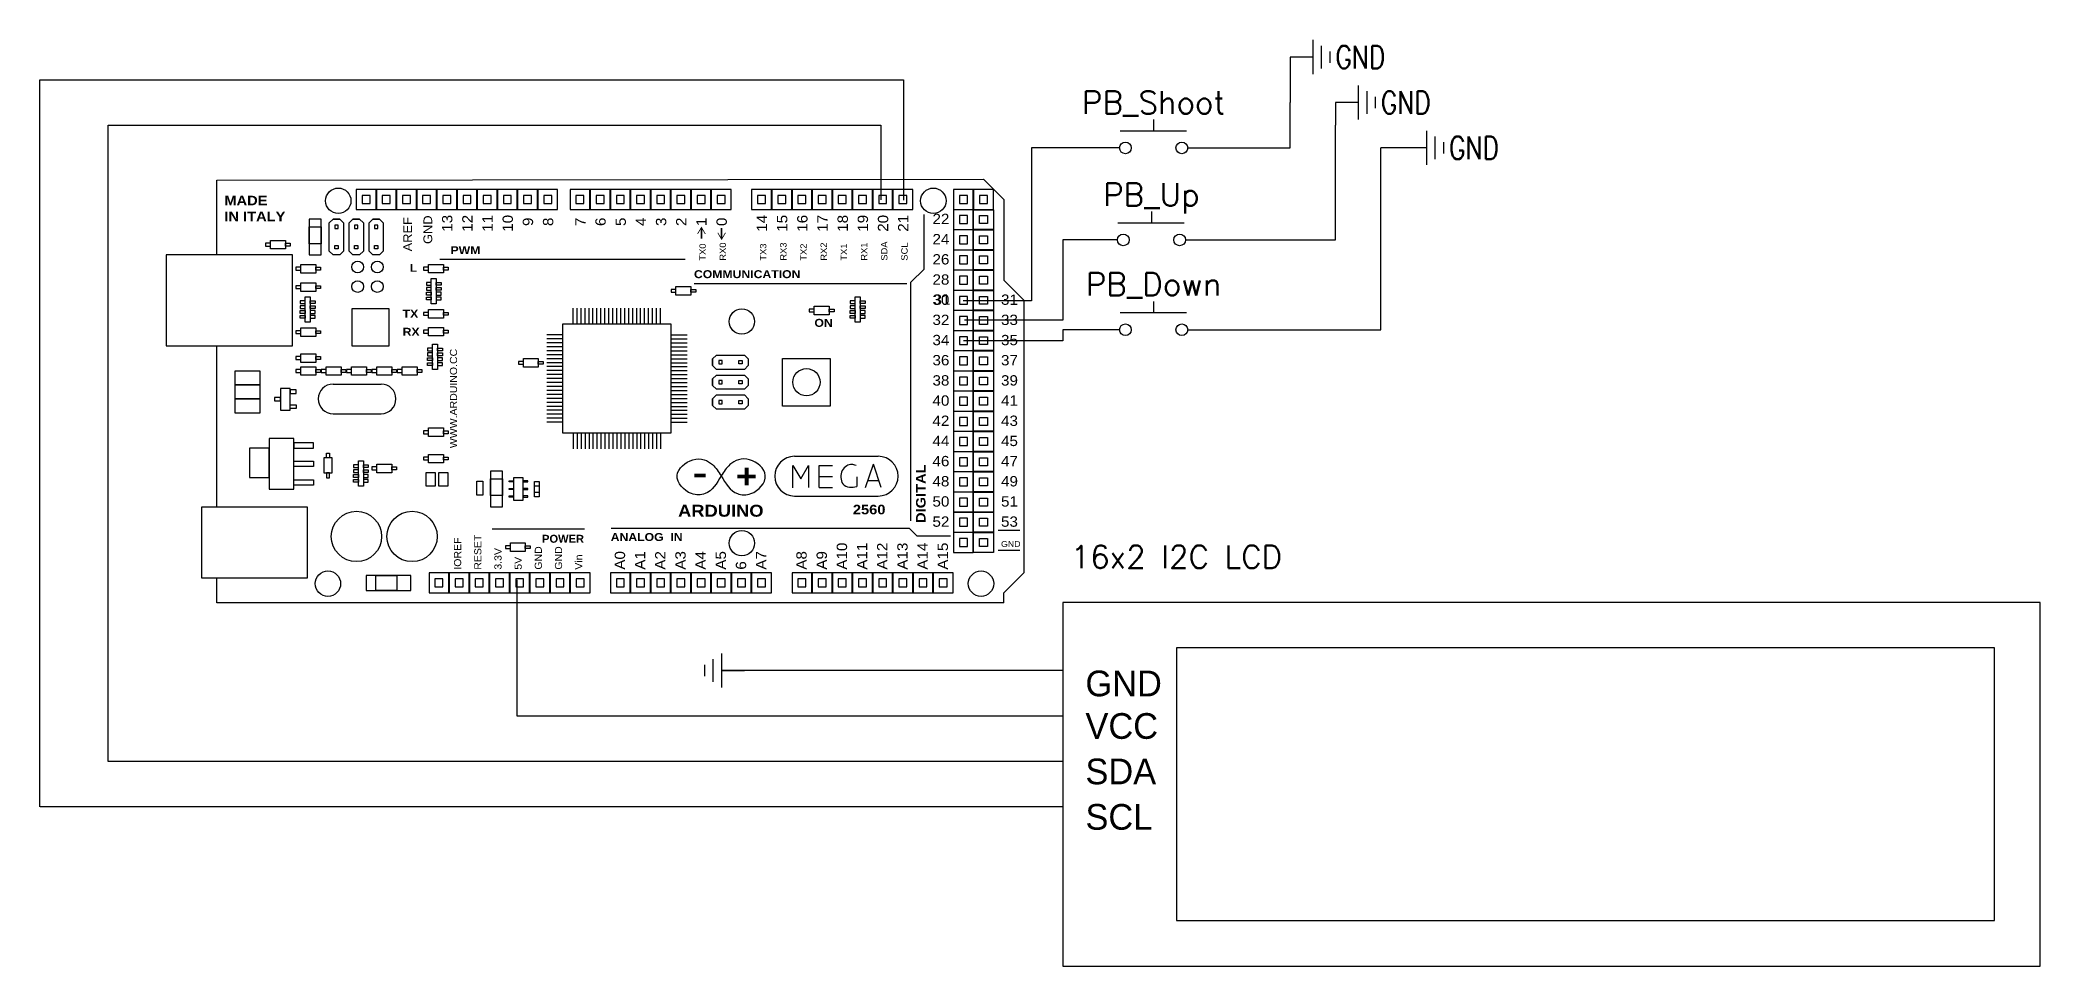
# Model space of a CAD drawing. Header units: inches. Extents: x 0 to 33.5, y 0 to 22.4.
# Drawn here: x 1.88 to 12.88, y 14.5 to 19.59 of the extents above; entities that cross this region are included whole.
import ezdxf
from ezdxf.enums import TextEntityAlignment as Align

# ---------------------------------------------------------------- set-up
doc = ezdxf.new("R2010")
doc.units = ezdxf.units.IN
doc.header["$MEASUREMENT"] = 0
for name, color, linetype in [('LAYER_1', 160, 'Continuous'), ('SYMS', 7, 'Continuous'), ('TAGS', 150, 'Continuous'), ('TITLE', 7, 'Continuous'), ('WIRES', 7, 'Continuous')]:
    doc.layers.add(name, color=color, linetype=linetype)
doc.styles.add('ITALIC', font='ITALIC')
doc.styles.add('SIMPLEX', font='SIMPLEX')
doc.styles.add('WD', font='romans.shx')

# ---------------------------------------------------------------- blocks, each defined once
blk = doc.blocks.new('ARDUINO MEGA 2560 R3')
for p, q in [((14.16, 47.84), (14.64, 48.31)), ((14.16, 44.29), (14.16, 47.84)), ((15.48, 48.31), (15.96, 47.84)), ((15.96, 47.84), (15.96, 44.29)), ((16.67, 47.84), (17.15, 48.31)), ((16.67, 44.29), (16.67, 47.84)), ((17.98, 48.31), (18.46, 47.84)), ((18.46, 47.84), (18.46, 44.29)), ((19.18, 47.84), (19.66, 48.31)), ((19.18, 44.29), (19.18, 47.84)), ((20.49, 48.31), (20.97, 47.84)), ((20.97, 47.84), (20.97, 44.29)), ((89.03, 42.02), (89.03, 48.92)), ((14.64, 43.81), (14.16, 44.29)), ((15.48, 43.81), (14.64, 43.81)), ((15.96, 44.29), (15.48, 43.81)), ((17.15, 43.81), (16.67, 44.29)), ((17.98, 43.81), (17.15, 43.81)), ((18.46, 44.29), (17.98, 43.81)), ((19.66, 43.81), (19.18, 44.29)), ((20.49, 43.81), (19.66, 43.81)), ((20.97, 44.29), (20.49, 43.81)), ((28.07, 43.27), (58.96, 43.27)), ((87.38, 40.37), (89.03, 42.02)), ((87.38, 10.34), (87.38, 40.37)), ((60.09, 40.23), (86.87, 40.23)), ((44.86, 35.09), (44.86, 37.09)), ((45.36, 35.09), (45.36, 37.09)), ((45.86, 35.09), (45.86, 37.09)), ((46.36, 35.09), (46.36, 37.09)), ((46.86, 35.09), (46.86, 37.09)), ((47.36, 35.09), (47.36, 37.09)), ((47.86, 35.09), (47.86, 37.09)), ((48.36, 35.09), (48.36, 37.09)), ((48.86, 35.09), (48.86, 37.09)), ((49.36, 35.09), (49.36, 37.09)), ((49.86, 35.09), (49.86, 37.09)), ((50.36, 35.09), (50.36, 37.09)), ((50.86, 35.09), (50.86, 37.09)), ((51.36, 35.09), (51.36, 37.09)), ((51.86, 35.09), (51.86, 37.09)), ((52.36, 35.09), (52.36, 37.09)), ((52.86, 35.09), (52.86, 37.09)), ((53.36, 35.09), (53.36, 37.09)), ((53.86, 35.09), (53.86, 37.09)), ((54.36, 35.09), (54.36, 37.09)), ((54.86, 35.09), (54.86, 37.09)), ((55.36, 35.09), (55.36, 37.09)), ((55.86, 35.09), (55.86, 37.09)), ((43.53, 33.75), (41.53, 33.75)), ((43.53, 33.25), (41.53, 33.25)), ((43.53, 32.75), (41.53, 32.75)), ((57.2, 33.75), (59.2, 33.75)), ((57.2, 33.25), (59.2, 33.25)), ((57.2, 32.75), (59.2, 32.75)), ((43.53, 32.25), (41.53, 32.25)), ((43.53, 31.75), (41.53, 31.75)), ((43.53, 31.25), (41.53, 31.25)), ((43.53, 30.75), (41.53, 30.75)), ((43.53, 30.25), (41.53, 30.25)), ((57.2, 32.25), (59.2, 32.25)), ((57.2, 31.75), (59.2, 31.75)), ((57.2, 31.25), (59.2, 31.25)), ((57.2, 30.75), (59.2, 30.75)), ((57.2, 30.25), (59.2, 30.25)), ((62.41, 30.72), (62.89, 31.19)), ((62.89, 31.19), (66.43, 31.19)), ((66.43, 31.19), (66.91, 30.72)), ((66.91, 30.72), (66.91, 29.88)), ((43.53, 29.75), (41.53, 29.75)), ((43.53, 29.25), (41.53, 29.25)), ((43.53, 28.75), (41.53, 28.75)), ((43.53, 28.25), (41.53, 28.25)), ((43.53, 27.75), (41.53, 27.75)), ((57.2, 29.75), (59.2, 29.75)), ((57.2, 29.25), (59.2, 29.25)), ((57.2, 28.75), (59.2, 28.75)), ((57.2, 28.25), (59.2, 28.25)), ((57.2, 27.75), (59.2, 27.75)), ((62.89, 29.4), (62.41, 29.88)), ((62.41, 28.21), (62.89, 28.69)), ((66.43, 29.4), (62.89, 29.4)), ((62.89, 28.69), (66.43, 28.69)), ((66.91, 29.88), (66.43, 29.4)), ((66.43, 28.69), (66.91, 28.21)), ((66.91, 28.21), (66.91, 27.38)), ((14.64, 27.56), (20.69, 27.56)), ((43.53, 27.25), (41.53, 27.25)), ((43.53, 26.75), (41.53, 26.75)), ((43.53, 26.25), (41.53, 26.25)), ((43.53, 25.75), (41.53, 25.75)), ((43.53, 25.25), (41.53, 25.25)), ((57.2, 27.25), (59.2, 27.25)), ((57.2, 26.75), (59.2, 26.75)), ((57.2, 26.25), (59.2, 26.25)), ((57.2, 25.75), (59.2, 25.75)), ((57.2, 25.25), (59.2, 25.25)), ((62.89, 26.9), (62.41, 27.38)), ((62.41, 25.7), (62.89, 26.18)), ((66.43, 26.9), (62.89, 26.9)), ((62.89, 26.18), (66.43, 26.18)), ((66.91, 27.38), (66.43, 26.9)), ((66.43, 26.18), (66.91, 25.7)), ((66.91, 25.7), (66.91, 24.87)), ((14.64, 23.82), (20.69, 23.82)), ((43.53, 24.75), (41.53, 24.75)), ((43.53, 24.25), (41.53, 24.25)), ((43.53, 23.75), (41.53, 23.75)), ((43.53, 23.25), (41.53, 23.25)), ((43.53, 22.75), (41.53, 22.75)), ((57.2, 24.75), (59.2, 24.75)), ((57.2, 24.25), (59.2, 24.25)), ((57.2, 23.75), (59.2, 23.75)), ((57.2, 23.25), (59.2, 23.25)), ((57.2, 22.75), (59.2, 22.75)), ((62.89, 24.39), (62.41, 24.87)), ((66.43, 24.39), (62.89, 24.39)), ((66.91, 24.87), (66.43, 24.39)), ((44.86, 21.41), (44.86, 19.41)), ((45.36, 21.41), (45.36, 19.41)), ((45.86, 21.41), (45.86, 19.41)), ((46.36, 21.41), (46.36, 19.41)), ((46.86, 21.41), (46.86, 19.41)), ((47.36, 21.41), (47.36, 19.41)), ((47.86, 21.41), (47.86, 19.41)), ((48.36, 21.41), (48.36, 19.41)), ((48.86, 21.41), (48.86, 19.41)), ((49.36, 21.41), (49.36, 19.41)), ((49.86, 21.41), (49.86, 19.41)), ((50.36, 21.41), (50.36, 19.41)), ((50.86, 21.41), (50.86, 19.41)), ((51.36, 21.41), (51.36, 19.41)), ((51.86, 21.41), (51.86, 19.41)), ((52.36, 21.41), (52.36, 19.41)), ((52.86, 21.41), (52.86, 19.41)), ((53.36, 21.41), (53.36, 19.41)), ((53.86, 21.41), (53.86, 19.41)), ((54.36, 21.41), (54.36, 19.41)), ((54.86, 21.41), (54.86, 19.41)), ((55.36, 21.41), (55.36, 19.41)), ((55.86, 21.41), (55.86, 19.41)), ((72.74, 18.46), (83.27, 18.46)), ((72.53, 14.48), (72.53, 17.31)), ((72.53, 17.31), (73.51, 15.61)), ((73.51, 15.61), (74.49, 17.31)), ((74.49, 17.31), (74.49, 14.53)), ((75.83, 14.53), (75.83, 17.31)), ((75.83, 17.31), (77.49, 17.31)), ((75.83, 15.92), (77.49, 15.92)), ((80.55, 15.87), (80.55, 14.65)), ((81.68, 14.53), (82.67, 17.48)), ((81.97, 15.4), (83.36, 15.4)), ((83.65, 14.53), (82.67, 17.48)), ((72.74, 13.46), (83.27, 13.46)), ((75.83, 14.53), (77.49, 14.53)), ((34.67, 9.33), (46.3, 9.33)), ((49.64, 9.4), (87.17, 9.4)), ((87.17, 9.4), (88.11, 8.45)), ((88.11, 8.45), (92.38, 8.45)), ((98.34, 9.17), (101.08, 9.17)), ((98.34, 6.63), (101.08, 6.63))]:
    blk.add_line(p, q)
at = {"color": 1}
for points in [[(0, 43.82), (0, 53.23), (0, 53.23), (96.52, 53.34), (96.52, 53.34), (99.06, 50.8), (99.06, 50.8), (99.06, 40.64), (99.06, 40.64), (101.6, 38.1), (101.6, 38.1), (101.6, 3.81)], [(0, 12.07), (0, 32.39)], [(0, 0), (0, 3.18)], [(99.06, 0), (99.06, 1.27), (101.6, 3.81)], [(99.06, 0), (99.06, 0), (0, 0)]]:
    blk.add_lwpolyline(points, dxfattribs=at)
at = {"color": 9}
for points in [[(17.55, 49.55), (20.05, 49.55), (20.05, 52.05), (17.55, 52.05)], [(18.3, 50.3), (19.3, 50.3), (19.3, 51.3), (18.3, 51.3)], [(20.09, 49.55), (22.59, 49.55), (22.59, 52.05), (20.09, 52.05)], [(20.84, 50.3), (21.84, 50.3), (21.84, 51.3), (20.84, 51.3)], [(22.63, 49.55), (25.13, 49.55), (25.13, 52.05), (22.63, 52.05)], [(23.38, 50.3), (24.38, 50.3), (24.38, 51.3), (23.38, 51.3)], [(25.17, 49.55), (27.67, 49.55), (27.67, 52.05), (25.17, 52.05)], [(25.92, 50.3), (26.92, 50.3), (26.92, 51.3), (25.92, 51.3)], [(27.71, 49.55), (30.21, 49.55), (30.21, 52.05), (27.71, 52.05)], [(28.46, 50.3), (29.46, 50.3), (29.46, 51.3), (28.46, 51.3)], [(30.25, 49.55), (32.75, 49.55), (32.75, 52.05), (30.25, 52.05)], [(31, 50.3), (32, 50.3), (32, 51.3), (31, 51.3)], [(32.79, 49.55), (35.29, 49.55), (35.29, 52.05), (32.79, 52.05)], [(33.54, 50.3), (34.54, 50.3), (34.54, 51.3), (33.54, 51.3)], [(35.33, 49.55), (37.83, 49.55), (37.83, 52.05), (35.33, 52.05)], [(36.08, 50.3), (37.08, 50.3), (37.08, 51.3), (36.08, 51.3)], [(37.87, 49.55), (40.37, 49.55), (40.37, 52.05), (37.87, 52.05)], [(38.62, 50.3), (39.62, 50.3), (39.62, 51.3), (38.62, 51.3)], [(40.41, 49.55), (42.91, 49.55), (42.91, 52.05), (40.41, 52.05)], [(41.16, 50.3), (42.16, 50.3), (42.16, 51.3), (41.16, 51.3)], [(44.47, 49.55), (46.97, 49.55), (46.97, 52.05), (44.47, 52.05)], [(45.22, 50.3), (46.22, 50.3), (46.22, 51.3), (45.22, 51.3)], [(47.01, 49.55), (49.51, 49.55), (49.51, 52.05), (47.01, 52.05)], [(47.76, 50.3), (48.76, 50.3), (48.76, 51.3), (47.76, 51.3)], [(49.55, 49.55), (52.05, 49.55), (52.05, 52.05), (49.55, 52.05)], [(50.3, 50.3), (51.3, 50.3), (51.3, 51.3), (50.3, 51.3)], [(52.09, 49.55), (54.59, 49.55), (54.59, 52.05), (52.09, 52.05)], [(52.84, 50.3), (53.84, 50.3), (53.84, 51.3), (52.84, 51.3)], [(54.63, 49.55), (57.13, 49.55), (57.13, 52.05), (54.63, 52.05)], [(55.38, 50.3), (56.38, 50.3), (56.38, 51.3), (55.38, 51.3)], [(57.17, 49.55), (59.67, 49.55), (59.67, 52.05), (57.17, 52.05)], [(57.92, 50.3), (58.92, 50.3), (58.92, 51.3), (57.92, 51.3)], [(59.71, 49.55), (62.21, 49.55), (62.21, 52.05), (59.71, 52.05)], [(60.46, 50.3), (61.46, 50.3), (61.46, 51.3), (60.46, 51.3)], [(62.25, 49.55), (64.75, 49.55), (64.75, 52.05), (62.25, 52.05)], [(63, 50.3), (64, 50.3), (64, 51.3), (63, 51.3)], [(67.33, 49.55), (69.83, 49.55), (69.83, 52.05), (67.33, 52.05)], [(68.08, 50.3), (69.08, 50.3), (69.08, 51.3), (68.08, 51.3)], [(69.87, 49.55), (72.37, 49.55), (72.37, 52.05), (69.87, 52.05)], [(70.62, 50.3), (71.62, 50.3), (71.62, 51.3), (70.62, 51.3)], [(72.41, 49.55), (74.91, 49.55), (74.91, 52.05), (72.41, 52.05)], [(73.16, 50.3), (74.16, 50.3), (74.16, 51.3), (73.16, 51.3)], [(74.95, 49.55), (77.45, 49.55), (77.45, 52.05), (74.95, 52.05)], [(75.7, 50.3), (76.7, 50.3), (76.7, 51.3), (75.7, 51.3)], [(77.49, 49.55), (79.99, 49.55), (79.99, 52.05), (77.49, 52.05)], [(78.24, 50.3), (79.24, 50.3), (79.24, 51.3), (78.24, 51.3)], [(80.03, 49.55), (82.53, 49.55), (82.53, 52.05), (80.03, 52.05)], [(80.78, 50.3), (81.78, 50.3), (81.78, 51.3), (80.78, 51.3)], [(82.57, 49.55), (85.07, 49.55), (85.07, 52.05), (82.57, 52.05)], [(83.32, 50.3), (84.32, 50.3), (84.32, 51.3), (83.32, 51.3)], [(85.11, 49.55), (87.61, 49.55), (87.61, 52.05), (85.11, 52.05)], [(85.86, 50.3), (86.86, 50.3), (86.86, 51.3), (85.86, 51.3)], [(92.73, 49.55), (95.23, 49.55), (95.23, 52.05), (92.73, 52.05)], [(93.48, 50.3), (94.48, 50.3), (94.48, 51.3), (93.48, 51.3)], [(95.27, 49.55), (97.77, 49.55), (97.77, 52.05), (95.27, 52.05)], [(96.02, 50.3), (97.02, 50.3), (97.02, 51.3), (96.02, 51.3)], [(92.73, 47.01), (95.23, 47.01), (95.23, 49.51), (92.73, 49.51)], [(93.48, 47.76), (94.48, 47.76), (94.48, 48.76), (93.48, 48.76)], [(95.27, 47.01), (95.27, 49.51), (97.77, 49.51), (97.77, 47.01)], [(96.02, 47.76), (96.02, 48.76), (97.02, 48.76), (97.02, 47.76)], [(92.73, 44.47), (95.23, 44.47), (95.23, 46.97), (92.73, 46.97)], [(93.48, 45.22), (94.48, 45.22), (94.48, 46.22), (93.48, 46.22)], [(95.27, 44.47), (95.27, 46.97), (97.77, 46.97), (97.77, 44.47)], [(96.02, 45.22), (96.02, 46.22), (97.02, 46.22), (97.02, 45.22)], [(92.73, 41.93), (95.23, 41.93), (95.23, 44.43), (92.73, 44.43)], [(93.48, 42.68), (94.48, 42.68), (94.48, 43.68), (93.48, 43.68)], [(95.27, 41.93), (95.27, 44.43), (97.77, 44.43), (97.77, 41.93)], [(96.02, 42.68), (96.02, 43.68), (97.02, 43.68), (97.02, 42.68)], [(92.73, 39.39), (95.23, 39.39), (95.23, 41.89), (92.73, 41.89)], [(93.48, 40.14), (94.48, 40.14), (94.48, 41.14), (93.48, 41.14)], [(95.27, 39.39), (95.27, 41.89), (97.77, 41.89), (97.77, 39.39)], [(96.02, 40.14), (96.02, 41.14), (97.02, 41.14), (97.02, 40.14)], [(92.73, 36.85), (95.23, 36.85), (95.23, 39.35), (92.73, 39.35)], [(93.48, 37.6), (94.48, 37.6), (94.48, 38.6), (93.48, 38.6)], [(95.27, 36.85), (95.27, 39.35), (97.77, 39.35), (97.77, 36.85)], [(96.02, 37.6), (96.02, 38.6), (97.02, 38.6), (97.02, 37.6)], [(92.73, 34.31), (95.23, 34.31), (95.23, 36.81), (92.73, 36.81)], [(93.48, 35.06), (94.48, 35.06), (94.48, 36.06), (93.48, 36.06)], [(95.27, 34.31), (95.27, 36.81), (97.77, 36.81), (97.77, 34.31)], [(96.02, 35.06), (96.02, 36.06), (97.02, 36.06), (97.02, 35.06)], [(92.73, 31.77), (95.23, 31.77), (95.23, 34.27), (92.73, 34.27)], [(93.48, 32.52), (94.48, 32.52), (94.48, 33.52), (93.48, 33.52)], [(95.27, 31.77), (95.27, 34.27), (97.77, 34.27), (97.77, 31.77)], [(96.02, 32.52), (96.02, 33.52), (97.02, 33.52), (97.02, 32.52)], [(92.73, 29.23), (95.23, 29.23), (95.23, 31.73), (92.73, 31.73)], [(93.48, 29.98), (94.48, 29.98), (94.48, 30.98), (93.48, 30.98)], [(95.27, 29.23), (95.27, 31.73), (97.77, 31.73), (97.77, 29.23)], [(96.02, 29.98), (96.02, 30.98), (97.02, 30.98), (97.02, 29.98)], [(92.73, 26.69), (95.23, 26.69), (95.23, 29.19), (92.73, 29.19)], [(93.48, 27.44), (94.48, 27.44), (94.48, 28.44), (93.48, 28.44)], [(95.27, 26.69), (95.27, 29.19), (97.77, 29.19), (97.77, 26.69)], [(96.02, 27.44), (96.02, 28.44), (97.02, 28.44), (97.02, 27.44)], [(92.73, 24.15), (95.23, 24.15), (95.23, 26.65), (92.73, 26.65)], [(93.48, 24.9), (94.48, 24.9), (94.48, 25.9), (93.48, 25.9)], [(95.27, 24.15), (95.27, 26.65), (97.77, 26.65), (97.77, 24.15)], [(96.02, 24.9), (96.02, 25.9), (97.02, 25.9), (97.02, 24.9)], [(92.73, 21.61), (95.23, 21.61), (95.23, 24.11), (92.73, 24.11)], [(93.48, 22.36), (94.48, 22.36), (94.48, 23.36), (93.48, 23.36)], [(95.27, 21.61), (95.27, 24.11), (97.77, 24.11), (97.77, 21.61)], [(96.02, 22.36), (96.02, 23.36), (97.02, 23.36), (97.02, 22.36)], [(92.73, 19.07), (95.23, 19.07), (95.23, 21.57), (92.73, 21.57)], [(93.48, 19.82), (94.48, 19.82), (94.48, 20.82), (93.48, 20.82)], [(95.27, 19.07), (95.27, 21.57), (97.77, 21.57), (97.77, 19.07)], [(96.02, 19.82), (96.02, 20.82), (97.02, 20.82), (97.02, 19.82)], [(92.73, 16.53), (95.23, 16.53), (95.23, 19.03), (92.73, 19.03)], [(93.48, 17.28), (94.48, 17.28), (94.48, 18.28), (93.48, 18.28)], [(95.27, 16.53), (95.27, 19.03), (97.77, 19.03), (97.77, 16.53)], [(96.02, 17.28), (96.02, 18.28), (97.02, 18.28), (97.02, 17.28)], [(92.73, 13.99), (95.23, 13.99), (95.23, 16.49), (92.73, 16.49)], [(93.48, 14.74), (94.48, 14.74), (94.48, 15.74), (93.48, 15.74)], [(95.27, 13.99), (95.27, 16.49), (97.77, 16.49), (97.77, 13.99)], [(96.02, 14.74), (96.02, 15.74), (97.02, 15.74), (97.02, 14.74)], [(92.73, 11.45), (95.23, 11.45), (95.23, 13.95), (92.73, 13.95)], [(93.48, 12.2), (94.48, 12.2), (94.48, 13.2), (93.48, 13.2)], [(95.27, 11.45), (95.27, 13.95), (97.77, 13.95), (97.77, 11.45)], [(96.02, 12.2), (96.02, 13.2), (97.02, 13.2), (97.02, 12.2)], [(92.73, 8.91), (95.23, 8.91), (95.23, 11.41), (92.73, 11.41)], [(93.48, 9.66), (94.48, 9.66), (94.48, 10.66), (93.48, 10.66)], [(95.27, 8.91), (95.27, 11.41), (97.77, 11.41), (97.77, 8.91)], [(96.02, 9.66), (96.02, 10.66), (97.02, 10.66), (97.02, 9.66)], [(92.73, 6.37), (95.23, 6.37), (95.23, 8.87), (92.73, 8.87)], [(93.48, 7.12), (94.48, 7.12), (94.48, 8.12), (93.48, 8.12)], [(95.27, 6.37), (95.27, 8.87), (97.77, 8.87), (97.77, 6.37)], [(96.02, 7.12), (96.02, 8.12), (97.02, 8.12), (97.02, 7.12)], [(26.72, 1.29), (29.22, 1.29), (29.22, 3.79), (26.72, 3.79)], [(27.47, 2.04), (28.47, 2.04), (28.47, 3.04), (27.47, 3.04)], [(29.26, 1.29), (31.76, 1.29), (31.76, 3.79), (29.26, 3.79)], [(30.01, 2.04), (31.01, 2.04), (31.01, 3.04), (30.01, 3.04)], [(31.8, 1.29), (34.3, 1.29), (34.3, 3.79), (31.8, 3.79)], [(32.55, 2.04), (33.55, 2.04), (33.55, 3.04), (32.55, 3.04)], [(34.34, 1.29), (36.84, 1.29), (36.84, 3.79), (34.34, 3.79)], [(35.09, 2.04), (36.09, 2.04), (36.09, 3.04), (35.09, 3.04)], [(36.88, 1.29), (39.38, 1.29), (39.38, 3.79), (36.88, 3.79)], [(37.63, 2.04), (38.63, 2.04), (38.63, 3.04), (37.63, 3.04)], [(39.42, 1.29), (41.92, 1.29), (41.92, 3.79), (39.42, 3.79)], [(40.17, 2.04), (41.17, 2.04), (41.17, 3.04), (40.17, 3.04)], [(41.96, 1.29), (44.46, 1.29), (44.46, 3.79), (41.96, 3.79)], [(42.71, 2.04), (43.71, 2.04), (43.71, 3.04), (42.71, 3.04)], [(44.5, 1.29), (47, 1.29), (47, 3.79), (44.5, 3.79)], [(45.25, 2.04), (46.25, 2.04), (46.25, 3.04), (45.25, 3.04)], [(49.55, 1.29), (52.05, 1.29), (52.05, 3.79), (49.55, 3.79)], [(50.3, 2.04), (51.3, 2.04), (51.3, 3.04), (50.3, 3.04)], [(52.09, 1.29), (54.59, 1.29), (54.59, 3.79), (52.09, 3.79)], [(52.84, 2.04), (53.84, 2.04), (53.84, 3.04), (52.84, 3.04)], [(54.63, 1.29), (57.13, 1.29), (57.13, 3.79), (54.63, 3.79)], [(55.38, 2.04), (56.38, 2.04), (56.38, 3.04), (55.38, 3.04)], [(57.17, 1.29), (59.67, 1.29), (59.67, 3.79), (57.17, 3.79)], [(57.92, 2.04), (58.92, 2.04), (58.92, 3.04), (57.92, 3.04)], [(59.71, 1.29), (62.21, 1.29), (62.21, 3.79), (59.71, 3.79)], [(60.46, 2.04), (61.46, 2.04), (61.46, 3.04), (60.46, 3.04)], [(62.25, 1.29), (64.75, 1.29), (64.75, 3.79), (62.25, 3.79)], [(63, 2.04), (64, 2.04), (64, 3.04), (63, 3.04)], [(64.79, 1.29), (67.29, 1.29), (67.29, 3.79), (64.79, 3.79)], [(65.54, 2.04), (66.54, 2.04), (66.54, 3.04), (65.54, 3.04)], [(67.33, 1.29), (69.83, 1.29), (69.83, 3.79), (67.33, 3.79)], [(68.08, 2.04), (69.08, 2.04), (69.08, 3.04), (68.08, 3.04)], [(72.41, 1.29), (74.91, 1.29), (74.91, 3.79), (72.41, 3.79)], [(73.16, 2.04), (74.16, 2.04), (74.16, 3.04), (73.16, 3.04)], [(74.95, 1.29), (77.45, 1.29), (77.45, 3.79), (74.95, 3.79)], [(75.7, 2.04), (76.7, 2.04), (76.7, 3.04), (75.7, 3.04)], [(77.49, 1.29), (79.99, 1.29), (79.99, 3.79), (77.49, 3.79)], [(78.24, 2.04), (79.24, 2.04), (79.24, 3.04), (78.24, 3.04)], [(80.03, 1.29), (82.53, 1.29), (82.53, 3.79), (80.03, 3.79)], [(80.78, 2.04), (81.78, 2.04), (81.78, 3.04), (80.78, 3.04)], [(82.57, 1.29), (85.07, 1.29), (85.07, 3.79), (82.57, 3.79)], [(83.32, 2.04), (84.32, 2.04), (84.32, 3.04), (83.32, 3.04)], [(85.11, 1.29), (87.61, 1.29), (87.61, 3.79), (85.11, 3.79)], [(85.86, 2.04), (86.86, 2.04), (86.86, 3.04), (85.86, 3.04)], [(87.65, 1.29), (90.15, 1.29), (90.15, 3.79), (87.65, 3.79)], [(88.4, 2.04), (89.4, 2.04), (89.4, 3.04), (88.4, 3.04)], [(90.19, 1.29), (92.69, 1.29), (92.69, 3.79), (90.19, 3.79)], [(90.94, 2.04), (91.94, 2.04), (91.94, 3.04), (90.94, 3.04)]]:
    blk.add_lwpolyline(points, close=True, dxfattribs=at)
for points in [[(11.63, 43.81), (13.15, 43.81), (13.15, 48.31), (11.63, 48.31)], [(14.64, 48.31), (14.64, 48.31), (15.48, 48.31), (15.48, 48.31)], [(17.15, 48.31), (17.15, 48.31), (17.98, 48.31), (17.98, 48.31)], [(19.66, 48.31), (19.66, 48.31), (20.49, 48.31), (20.49, 48.31)], [(6.76, 45.64), (8.64, 45.64), (8.64, 44.56), (6.76, 44.56)], [(11.63, 47.35), (13.15, 47.35), (13.15, 45.22), (11.63, 45.22)], [(14.85, 47.54), (14.85, 47.12), (15.27, 47.12), (15.27, 47.54)], [(17.36, 47.54), (17.36, 47.12), (17.78, 47.12), (17.78, 47.54)], [(19.87, 47.54), (19.87, 47.12), (20.28, 47.12), (20.28, 47.54)], [(6.76, 45.28), (6.15, 45.28), (6.15, 44.93), (6.76, 44.93)], [(8.64, 45.28), (9.25, 45.28), (9.25, 44.93), (8.64, 44.93)], [(14.85, 44.59), (14.85, 45), (15.27, 45), (15.27, 44.59)], [(17.36, 44.59), (17.36, 45), (17.78, 45), (17.78, 44.59)], [(19.87, 44.59), (19.87, 45), (20.28, 45), (20.28, 44.59)], [(10.59, 42.26), (9.97, 42.26), (9.97, 41.9), (10.59, 41.9)], [(10.59, 42.61), (12.46, 42.61), (12.46, 41.53), (10.59, 41.53)], [(10.59, 40.3), (12.46, 40.3), (12.46, 39.22), (10.59, 39.22)], [(12.46, 42.26), (13.07, 42.26), (13.07, 41.9), (12.46, 41.9)], [(26.66, 42.26), (26.04, 42.26), (26.04, 41.91), (26.66, 41.91)], [(27.01, 40.35), (26.4, 40.35), (26.4, 39.99), (27.01, 39.99)], [(26.66, 42.62), (28.53, 42.62), (28.53, 41.54), (26.66, 41.54)], [(27.01, 40.83), (27.64, 40.83), (27.64, 37.67), (27.01, 37.67)], [(27.64, 40.35), (28.26, 40.35), (28.26, 39.99), (27.64, 39.99)], [(28.53, 42.26), (29.15, 42.26), (29.15, 41.91), (28.53, 41.91)], [(10.59, 39.94), (9.97, 39.94), (9.97, 39.59), (10.59, 39.59)], [(11.13, 38.04), (10.51, 38.04), (10.51, 37.68), (11.13, 37.68)], [(11.13, 38.52), (11.76, 38.52), (11.76, 35.36), (11.13, 35.36)], [(11.76, 38.04), (12.37, 38.04), (12.37, 37.68), (11.76, 37.68)], [(12.46, 39.94), (13.07, 39.94), (13.07, 39.59), (12.46, 39.59)], [(27.01, 39.73), (26.4, 39.73), (26.4, 39.38), (27.01, 39.38)], [(27.01, 38.76), (26.4, 38.76), (26.4, 39.12), (27.01, 39.12)], [(27.01, 38.15), (26.4, 38.15), (26.4, 38.5), (27.01, 38.5)], [(27.64, 39.73), (28.26, 39.73), (28.26, 39.38), (27.64, 39.38)], [(27.64, 38.76), (28.26, 38.76), (28.26, 39.12), (27.64, 39.12)], [(27.64, 38.15), (28.26, 38.15), (28.26, 38.5), (27.64, 38.5)], [(57.8, 39.47), (57.19, 39.47), (57.19, 39.12), (57.8, 39.12)], [(57.8, 39.83), (59.67, 39.83), (59.67, 38.75), (57.8, 38.75)], [(59.67, 39.47), (60.29, 39.47), (60.29, 39.12), (59.67, 39.12)], [(80.36, 38.04), (79.74, 38.04), (79.74, 37.68), (80.36, 37.68)], [(80.36, 38.52), (80.99, 38.52), (80.99, 35.36), (80.36, 35.36)], [(80.99, 38.04), (81.6, 38.04), (81.6, 37.68), (80.99, 37.68)], [(11.13, 37.42), (10.51, 37.42), (10.51, 37.07), (11.13, 37.07)], [(11.13, 36.45), (10.51, 36.45), (10.51, 36.81), (11.13, 36.81)], [(11.13, 35.84), (10.51, 35.84), (10.51, 36.19), (11.13, 36.19)], [(11.76, 37.42), (12.37, 37.42), (12.37, 37.07), (11.76, 37.07)], [(11.76, 36.45), (12.37, 36.45), (12.37, 36.81), (11.76, 36.81)], [(11.76, 35.84), (12.37, 35.84), (12.37, 36.19), (11.76, 36.19)], [(17.01, 32.36), (21.7, 32.36), (21.7, 37.04), (17.01, 37.04)], [(26.66, 36.57), (26.04, 36.57), (26.04, 36.22), (26.66, 36.22)], [(26.66, 36.93), (28.53, 36.93), (28.53, 35.85), (26.66, 35.85)], [(28.53, 36.57), (29.15, 36.57), (29.15, 36.22), (28.53, 36.22)], [(75.21, 37), (74.59, 37), (74.59, 36.65), (75.21, 36.65)], [(75.21, 37.36), (77.08, 37.36), (77.08, 36.28), (75.21, 36.28)], [(77.08, 37), (77.7, 37), (77.7, 36.65), (77.08, 36.65)], [(80.36, 37.42), (79.74, 37.42), (79.74, 37.07), (80.36, 37.07)], [(80.36, 36.45), (79.74, 36.45), (79.74, 36.81), (80.36, 36.81)], [(80.36, 35.84), (79.74, 35.84), (79.74, 36.19), (80.36, 36.19)], [(80.99, 37.42), (81.6, 37.42), (81.6, 37.07), (80.99, 37.07)], [(80.99, 36.45), (81.6, 36.45), (81.6, 36.81), (80.99, 36.81)], [(80.99, 35.84), (81.6, 35.84), (81.6, 36.19), (80.99, 36.19)], [(10.59, 34.27), (9.97, 34.27), (9.97, 33.92), (10.59, 33.92)], [(10.59, 34.63), (12.46, 34.63), (12.46, 33.55), (10.59, 33.55)], [(12.46, 34.27), (13.07, 34.27), (13.07, 33.92), (12.46, 33.92)], [(26.66, 34.33), (26.04, 34.33), (26.04, 33.97), (26.66, 33.97)], [(26.66, 34.69), (28.53, 34.69), (28.53, 33.61), (26.66, 33.61)], [(28.53, 34.33), (29.15, 34.33), (29.15, 33.97), (28.53, 33.97)], [(43.53, 21.41), (57.2, 21.41), (57.2, 35.09), (43.53, 35.09)], [(10.59, 31.02), (9.97, 31.02), (9.97, 30.66), (10.59, 30.66)], [(10.59, 31.37), (12.46, 31.37), (12.46, 30.29), (10.59, 30.29)], [(12.46, 31.02), (13.07, 31.02), (13.07, 30.66), (12.46, 30.66)], [(27.16, 32.09), (26.55, 32.09), (26.55, 31.74), (27.16, 31.74)], [(27.16, 31.48), (26.55, 31.48), (26.55, 31.12), (27.16, 31.12)], [(27.16, 30.51), (26.55, 30.51), (26.55, 30.86), (27.16, 30.86)], [(27.16, 29.89), (26.55, 29.89), (26.55, 30.25), (27.16, 30.25)], [(27.16, 32.58), (27.79, 32.58), (27.79, 29.41), (27.16, 29.41)], [(27.79, 32.09), (28.41, 32.09), (28.41, 31.74), (27.79, 31.74)], [(27.79, 31.48), (28.41, 31.48), (28.41, 31.12), (27.79, 31.12)], [(27.79, 30.51), (28.41, 30.51), (28.41, 30.86), (27.79, 30.86)], [(27.79, 29.89), (28.41, 29.89), (28.41, 30.25), (27.79, 30.25)], [(38.61, 30.41), (37.99, 30.41), (37.99, 30.06), (38.61, 30.06)], [(38.61, 30.77), (40.48, 30.77), (40.48, 29.69), (38.61, 29.69)], [(40.48, 30.41), (41.09, 30.41), (41.09, 30.06), (40.48, 30.06)], [(62.41, 29.88), (62.41, 29.88), (62.41, 30.72), (62.41, 30.72)], [(63.18, 30.09), (63.6, 30.09), (63.6, 30.51), (63.18, 30.51)], [(66.13, 30.09), (65.72, 30.09), (65.72, 30.51), (66.13, 30.51)], [(71.23, 30.79), (77.23, 30.79), (77.23, 24.79), (71.23, 24.79)], [(2.34, 29.24), (5.42, 29.24), (5.42, 27.46), (2.34, 27.46)], [(10.59, 29.38), (9.97, 29.38), (9.97, 29.03), (10.59, 29.03)], [(10.59, 29.74), (12.46, 29.74), (12.46, 28.66), (10.59, 28.66)], [(12.46, 29.38), (13.07, 29.38), (13.07, 29.03), (12.46, 29.03)], [(13.77, 29.38), (13.16, 29.38), (13.16, 29.03), (13.77, 29.03)], [(13.77, 29.74), (15.65, 29.74), (15.65, 28.66), (13.77, 28.66)], [(15.65, 29.38), (16.26, 29.38), (16.26, 29.03), (15.65, 29.03)], [(16.97, 29.38), (16.35, 29.38), (16.35, 29.03), (16.97, 29.03)], [(16.97, 29.74), (18.84, 29.74), (18.84, 28.66), (16.97, 28.66)], [(18.84, 29.38), (19.46, 29.38), (19.46, 29.03), (18.84, 29.03)], [(20.15, 29.38), (19.53, 29.38), (19.53, 29.03), (20.15, 29.03)], [(20.15, 29.74), (22.02, 29.74), (22.02, 28.66), (20.15, 28.66)], [(22.02, 29.38), (22.64, 29.38), (22.64, 29.03), (22.02, 29.03)], [(23.34, 29.38), (22.73, 29.38), (22.73, 29.03), (23.34, 29.03)], [(23.34, 29.74), (25.22, 29.74), (25.22, 28.66), (23.34, 28.66)], [(25.22, 29.38), (25.83, 29.38), (25.83, 29.03), (25.22, 29.03)], [(62.41, 27.38), (62.41, 27.38), (62.41, 28.21), (62.41, 28.21)], [(63.18, 27.58), (63.6, 27.58), (63.6, 28), (63.18, 28)], [(66.13, 27.58), (65.72, 27.58), (65.72, 28), (66.13, 28)], [(2.34, 27.46), (5.42, 27.46), (5.42, 25.68), (2.34, 25.68)], [(2.34, 25.68), (5.42, 25.68), (5.42, 23.9), (2.34, 23.9)], [(8.03, 25.87), (7.28, 25.87), (7.28, 25.44), (8.03, 25.44)], [(8.03, 24.29), (9.24, 24.29), (9.24, 27.01), (8.03, 27.01)], [(9.99, 26.81), (9.24, 26.81), (9.24, 26.38), (9.99, 26.38)], [(62.41, 24.87), (62.41, 24.87), (62.41, 25.7), (62.41, 25.7)], [(63.18, 25.08), (63.6, 25.08), (63.6, 25.49), (63.18, 25.49)], [(66.13, 25.08), (65.72, 25.08), (65.72, 25.49), (66.13, 25.49)], [(9.99, 24.49), (9.24, 24.49), (9.24, 24.93), (9.99, 24.93)], [(6.58, 14.32), (9.7, 14.32), (9.7, 20.69), (6.58, 20.69)], [(9.7, 19.49), (12.2, 19.49), (12.2, 20.16), (9.7, 20.16)], [(26.66, 21.67), (26.04, 21.67), (26.04, 21.31), (26.66, 21.31)], [(26.66, 22.03), (28.53, 22.03), (28.53, 20.94), (26.66, 20.94)], [(28.53, 21.67), (29.15, 21.67), (29.15, 21.31), (28.53, 21.31)], [(6.58, 19.47), (4.14, 19.47), (4.14, 15.81), (6.58, 15.81)], [(9.7, 17.84), (12.2, 17.84), (12.2, 17.17), (9.7, 17.17)], [(13.47, 18.26), (13.47, 16.39), (14.55, 16.39), (14.55, 18.26)], [(13.82, 18.26), (13.82, 18.87), (14.18, 18.87), (14.18, 18.26)], [(17.84, 17.88), (18.47, 17.88), (18.47, 14.71), (17.84, 14.71)], [(26.66, 18.36), (26.04, 18.36), (26.04, 18), (26.66, 18)], [(26.66, 18.71), (28.53, 18.71), (28.53, 17.63), (26.66, 17.63)], [(28.53, 18.36), (29.15, 18.36), (29.15, 18), (28.53, 18)], [(9.7, 15.52), (12.2, 15.52), (12.2, 14.85), (9.7, 14.85)], [(13.82, 16.39), (13.82, 15.77), (14.18, 15.77), (14.18, 16.39)], [(17.84, 17.39), (17.22, 17.39), (17.22, 17.04), (17.84, 17.04)], [(17.84, 16.78), (17.22, 16.78), (17.22, 16.42), (17.84, 16.42)], [(17.84, 15.81), (17.22, 15.81), (17.22, 16.16), (17.84, 16.16)], [(17.84, 15.19), (17.22, 15.19), (17.22, 15.55), (17.84, 15.55)], [(18.47, 17.39), (19.08, 17.39), (19.08, 17.04), (18.47, 17.04)], [(18.47, 16.78), (19.08, 16.78), (19.08, 16.42), (18.47, 16.42)], [(18.47, 15.81), (19.08, 15.81), (19.08, 16.16), (18.47, 16.16)], [(18.47, 15.19), (19.08, 15.19), (19.08, 15.55), (18.47, 15.55)], [(20.15, 17.13), (19.53, 17.13), (19.53, 16.77), (20.15, 16.77)], [(20.15, 17.49), (22.02, 17.49), (22.02, 16.4), (20.15, 16.4)], [(22.02, 17.13), (22.63, 17.13), (22.63, 16.77), (22.02, 16.77)], [(26.32, 14.73), (27.55, 14.73), (27.55, 16.4), (26.32, 16.4)], [(27.9, 14.73), (29.14, 14.73), (29.14, 16.4), (27.9, 16.4)], [(32.72, 15.34), (33.48, 15.34), (33.48, 13.56), (32.72, 13.56)], [(34.46, 12.1), (35.98, 12.1), (35.98, 16.61), (34.46, 16.61)], [(34.46, 15.64), (35.98, 15.64), (35.98, 13.51), (34.46, 13.51)], [(37.37, 15.23), (36.8, 15.23), (36.8, 15.39), (37.37, 15.39)], [(37.37, 12.94), (38.57, 12.94), (38.57, 15.76), (37.37, 15.76)], [(38.57, 15.23), (39.15, 15.23), (39.15, 15.39), (38.57, 15.39)], [(39.98, 15.28), (40.58, 15.28), (40.58, 13.36), (39.98, 13.36)], [(37.37, 14.28), (36.8, 14.28), (36.8, 14.43), (37.37, 14.43)], [(37.37, 13.32), (36.8, 13.32), (36.8, 13.48), (37.37, 13.48)], [(38.57, 14.28), (39.15, 14.28), (39.15, 14.43), (38.57, 14.43)], [(38.57, 13.32), (39.15, 13.32), (39.15, 13.48), (38.57, 13.48)], [(39.98, 14.76), (40.58, 14.76), (40.58, 13.91), (39.98, 13.91)], [(36.97, 7.19), (36.35, 7.19), (36.35, 6.84), (36.97, 6.84)], [(36.97, 7.55), (38.84, 7.55), (38.84, 6.47), (36.97, 6.47)], [(38.84, 7.19), (39.45, 7.19), (39.45, 6.84), (38.84, 6.84)], [(24.44, 1.58), (24.44, 3.47), (18.81, 3.47), (18.81, 1.58)], [(20.01, 1.58), (20.01, 3.47), (22.68, 3.47), (22.68, 1.58)]]:
    blk.add_lwpolyline(points, close=True)
at = {"const_width": 0.1}
for points in [[(60.96, 45.86), (60.96, 47.2), (60.52, 46.45)], [(61.06, 45.86), (61.06, 47.2), (61.5, 46.45)], [(63.5, 47.2), (63.5, 45.86), (63.06, 46.61)], [(63.6, 47.2), (63.6, 45.86), (64.04, 46.61)]]:
    blk.add_lwpolyline(points, dxfattribs=at)
at = {"color": 1}
for points in [[(-6.35, 32.39), (9.53, 32.39), (9.53, 43.82), (-6.35, 43.82)], [(-1.91, 3.18), (11.43, 3.18), (11.43, 12.07), (-1.91, 12.07)]]:
    blk.add_lwpolyline(points, close=True, dxfattribs=at)
for centre in [(15.3, 50.63), (90.2, 50.63), (66.1, 35.43), (66.1, 7.53), (14, 2.43), (96.2, 2.43)]:
    blk.add_circle(centre, 1.6, dxfattribs=at)
for centre, radius in [((17.74, 42.3), 0.737), ((20.21, 42.3), 0.737), ((17.74, 39.83), 0.737), ((20.21, 39.83), 0.737), ((74.23, 27.79), 1.71), ((17.59, 8.37), 3.17), ((24.59, 8.37), 3.17)]:
    blk.add_circle(centre, radius)
for centre, radius, start, end in [((14.64, 25.69), 1.87, 90, 270), ((20.69, 25.69), 1.87, 270, 90), ((72.74, 15.96), 2.5, 90, 270), ((83.27, 15.96), 2.5, 270, 90)]:
    blk.add_arc(centre, radius, start, end)
for points in [[(63.5, 16), (62.4, 17.41), (61.34, 18.03), (59.93, 18.03), (57.95, 16.05), (59.76, 13.76), (61.47, 13.76), (63.5, 16)], [(63.5, 16), (64.6, 17.41), (65.66, 18.03), (67.07, 18.03), (69.05, 16.05), (67.24, 13.76), (65.53, 13.76), (63.5, 16)], [(80.47, 17.29), (79.93, 17.43), (79.3, 17.26), (78.73, 16.69), (78.57, 15.81), (78.8, 15), (79.63, 14.59), (80.55, 14.65)]]:
    blk.add_spline(points, degree=3)
at = {"width": 1.1}
for s, height, p in [('AREF', 1.1, (24.58, 44.26)), ('GND', 1.1, (27.12, 45.19)), ('13', 1.3, (29.66, 46.73)), ('12', 1.3, (32.2, 46.73)), ('11', 1.3, (34.74, 46.73)), ('10', 1.3, (37.28, 46.73)), ('9', 1.3, (39.82, 47.45)), ('8', 1.3, (42.36, 47.45)), ('7', 1.3, (46.42, 47.45)), ('6', 1.3, (48.96, 47.45)), ('5', 1.3, (51.5, 47.45)), ('4', 1.3, (54.04, 47.45)), ('3', 1.3, (56.58, 47.45)), ('2', 1.3, (59.12, 47.45)), ('1', 1.3, (61.66, 47.45)), ('0', 1.3, (64.2, 47.45)), ('14', 1.3, (69.28, 46.73)), ('15', 1.3, (71.82, 46.73)), ('16', 1.3, (74.36, 46.73)), ('17', 1.3, (76.9, 46.73)), ('18', 1.3, (79.44, 46.73)), ('19', 1.3, (81.98, 46.73)), ('20', 1.3, (84.52, 46.73)), ('21', 1.3, (87.06, 46.73)), ('RX0', 0.8, (64.1, 43.09)), ('RX3', 0.8, (71.72, 43.09)), ('RX2', 0.8, (76.8, 43.09)), ('RX1', 0.8, (81.88, 43.09)), ('SDA', 0.8, (84.42, 43.09)), ('SCL', 0.8, (86.96, 43.09)), ('TX0', 0.8, (61.56, 43.09)), ('TX3', 0.8, (69.18, 43.09)), ('TX2', 0.8, (74.26, 43.09)), ('TX1', 0.8, (79.34, 43.09)), ('WWW.ARDUINO.CC', 0.9, (30.25, 19.49)), ('IOREF', 0.9, (30.77, 4.19)), ('RESET', 0.9, (33.31, 4.19)), ('3.3V', 0.9, (35.85, 4.19)), ('5V', 0.9, (38.39, 4.19)), ('GND', 0.9, (40.93, 4.19)), ('GND', 0.9, (43.47, 4.19)), ('Vin', 0.9, (46.01, 4.19)), ('A0', 1.3, (51.4, 4.19)), ('A1', 1.3, (53.94, 4.19)), ('A2', 1.3, (56.48, 4.19)), ('A3', 1.3, (59.02, 4.19)), ('A4', 1.3, (61.56, 4.19)), ('A5', 1.3, (64.1, 4.19)), ('6', 1.3, (66.64, 4.19)), ('A7', 1.3, (69.18, 4.19)), ('A8', 1.3, (74.26, 4.19)), ('A9', 1.3, (76.8, 4.19)), ('A10', 1.3, (79.34, 4.19)), ('A11', 1.3, (81.88, 4.19)), ('A12', 1.3, (84.42, 4.19)), ('A13', 1.3, (86.96, 4.19)), ('A14', 1.3, (89.5, 4.19)), ('A15', 1.3, (92.04, 4.19))]:
    blk.add_text(s, height=height, rotation=90, dxfattribs=at).set_placement(p)
for s, height, p in [('22', 1.3, (90.09, 47.69)), ('24', 1.3, (90.09, 45.15)), ('26', 1.3, (90.09, 42.61)), ('28', 1.3, (90.09, 40.07)), ('30', 1.3, (90.09, 37.53)), ('31', 1.3, (98.72, 37.53)), ('32', 1.3, (90.09, 34.99)), ('33', 1.3, (98.72, 34.99)), ('34', 1.3, (90.09, 32.45)), ('35', 1.3, (98.72, 32.45)), ('36', 1.3, (90.09, 29.91)), ('37', 1.3, (98.72, 29.91)), ('38', 1.3, (90.09, 27.37)), ('39', 1.3, (98.72, 27.37)), ('40', 1.3, (90.09, 24.83)), ('41', 1.3, (98.72, 24.83)), ('42', 1.3, (90.09, 22.29)), ('43', 1.3, (98.72, 22.29)), ('44', 1.3, (90.09, 19.75)), ('45', 1.3, (98.72, 19.75)), ('46', 1.3, (90.09, 17.21)), ('47', 1.3, (98.72, 17.21)), ('48', 1.3, (90.09, 14.67)), ('49', 1.3, (98.72, 14.67)), ('50', 1.3, (90.09, 12.13)), ('51', 1.3, (98.72, 12.13)), ('52', 1.3, (90.09, 9.59)), ('53', 1.3, (98.72, 9.59)), ('GND', 0.75, (98.72, 7.05))]:
    blk.add_text(s, height=height, dxfattribs=at).set_placement(p)
at = {"attachment_point": 1}
for s, width, insert, char_height in [('{\\fArial|b1|i0|c0|p34;\\W1.1;MADE\\PIN ITALY}', 9.5124, (0.96, 51.26), 1.2), ('{\\fArial|b1|i0|c0|p34;\\W1.1;PWM}', 9.5124, (29.43, 44.91), 1), ('{\\fArial|b1|i0|c0|p34;\\W1.1;L}', 9.5124, (24.29, 42.69), 1), ('{\\fArial|b1|i0|c0|p34;\\W1.1;COMMUNICATION}', 9.5124, (60.07, 41.89), 1), ('{\\W1.1;31}', 9.5124, (90.22, 38.84), 1.3), ('{\\fArial|b1|i0|c0|p34;\\W1.1;TX}', 9.5124, (23.4, 36.91), 1), ('{\\fArial|b1|i0|c0|p34;\\W1.1;ON}', 9.5124, (75.23, 35.76), 1), ('{\\fArial|b1|i0|c0|p34;\\W1.1;RX}', 9.5124, (23.4, 34.64), 1), ('{\\W1.1;-}', 9.5124, (59.85, 18.49), 4), ('{\\fArial|b1|i0|c0|p34;\\W1.1;+}', 9.5124, (65.35, 17.46), 3), ('{\\fArial|b1|i0|c0|p34;\\W1.1;ARDUINO}', 9.5124, (58.07, 12.36), 1.5), ('{\\fArial|b1|i0|c0|p34;\\W1.1;2560}', 9.5124, (80.07, 12.36), 1.2), ('{\\fArial|b1|i0|c0|p34;POWER}', 5.4189, (40.95, 8.58), 1), ('{\\fArial|b1|i0|c0|p34;\\W1.1;ANALOG  IN}', 9.5124, (49.59, 8.8), 1)]:
    blk.add_mtext_dynamic_manual_height_columns(s, width=width, gutter_width=1, heights=[0], dxfattribs=dict(at, insert=insert, char_height=char_height))
at = {"insert": (88.02, 10.07), "char_height": 1.2, "attachment_point": 1, "rotation": 90}
blk.add_mtext_dynamic_manual_height_columns('{\\fArial|b1|i0|c0|p34;\\W1.1;DIGITAL}', width=9.5124, gutter_width=1, heights=[0], dxfattribs=at)
blk = doc.blocks.new('HPB11')
for p, q in [((0, 0.156), (0, 0.094)), ((-0.185, 0.094), (0.18, 0.094))]:
    blk.add_line(p, q)
for centre in [(-0.155, 0), (0.155, 0)]:
    blk.add_circle(centre, 0.0322)
at = {"style": 'WD', "width": 0.7}
for tag, p in [('INST', (0, 0.826)), ('LOC', (0, 0.656)), ('DESC1', (0, 0.5)), ('DESC2', (0, 0.344)), ('XREF', (0, -0.219))]:
    blk.add_attdef(tag, text='', height=0.125, dxfattribs=at).set_placement(p, align=Align.CENTER)
at = {"style": 'WD'}
blk.add_attdef('TAG1', text='', height=0.125, dxfattribs=at).set_placement((0, 0.188), align=Align.CENTER)
for tag, p in [('X2LINK', (0, 0.219)), ('X8LINK', (0, 0))]:
    blk.add_attdef(tag, p, '', height=0.01, dxfattribs=at)
for tag, p, height, flags in [('FAMILY', (0.205, 0.152), 0.01, 9), ('CONTACT', (0.205, 0.136), 0.01, 1), ('X4TERM01', (-0.188, 0), 0.0125, 1), ('X1TERM02', (0.188, 0), 0.0125, 1)]:
    blk.add_attdef(tag, p, '', height=height, dxfattribs=dict(at, flags=flags))
at = {"linetype": 'Continuous', "style": 'WD', "flags": 9}
for tag, p in [('CAT', (0.23, 0.108)), ('ASSYCODE', (0.23, 0.071)), ('MFG', (0.228, 0.089))]:
    blk.add_attdef(tag, text='', height=0.01, dxfattribs=at).set_placement(p, align=Align.CENTER)
at = {"linetype": 'Continuous', "style": 'WD', "flags": 8}
blk.add_attdef('TERM01', text='', height=0.125, dxfattribs=at).set_placement((-0.25, -0.031), align=Align.TOP_RIGHT)
blk.add_attdef('TERM02', text='', height=0.125, dxfattribs=at).set_placement((0.25, -0.031), align=Align.TOP_LEFT)
blk = doc.blocks.new('HGND2')
for p, q in [((0.125, 0), (0, 0)), ((0.125, 0.09375), (0.125, -0.09375)), ((0.171875, 0.0625), (0.171875, -0.0625)), ((0.21875, 0.03125), (0.21875, -0.03125))]:
    blk.add_line(p, q)
at = {"style": 'WD', "width": 0.8}
for tag, p in [('INST', (0.25, 0.3125)), ('LOC', (0.25, 0.15625)), ('TAG1', (0.25, 0)), ('DESC1', (0.25, -0.15625)), ('DESC2', (0.25, -0.3125))]:
    blk.add_attdef(tag, text='', height=0.125, dxfattribs=at).set_placement(p, align=Align.MIDDLE_LEFT)
at = {"style": 'WD', "flags": 1}
for tag in ['ASSYCODE', 'CAT', 'X4TERM01', 'MFG', 'FAMILY']:
    blk.add_attdef(tag, (0, 0), '', height=0.01, dxfattribs=at)
blk = doc.blocks.new('I2C LCD')
for p, q in [((-2.75, 1), (-2.75, -1)), ((-2.625, 1), (-2.75, 1)), ((2.625, 1), (-2.625, 1)), ((2.625, -1), (2.625, 1)), ((2.375, 0.75), (-2.125, 0.75)), ((-2.125, 0.75), (-2.125, -0.75)), ((2.375, -0.75), (2.375, 0.75)), ((-2.125, -0.75), (2.375, -0.75)), ((-2.75, -1), (-2.625, -1)), ((-2.625, -1), (2.625, -1))]:
    blk.add_line(p, q)
at = {"char_height": 0.1414, "attachment_point": 1}
for s, insert in [('GND', (-2.625, 0.625)), ('VCC', (-2.625, 0.391)), ('SDA', (-2.625, 0.141)), ('SCL', (-2.625, -0.109))]:
    blk.add_mtext_dynamic_manual_height_columns(s, width=0.35355, gutter_width=0.707, heights=[0], dxfattribs=dict(at, insert=insert))
at = {"style": 'WD', "width": 0.7}
for tag, p in [('INST', (2.875, 0.982)), ('LOC', (2.875, 0.812)), ('DESC1', (2.875, 0.656)), ('DESC2', (2.875, 0.5)), ('DESC3', (2.875, 0.352)), ('XREF', (2.875, -0.219))]:
    blk.add_attdef(tag, text='', height=0.125, dxfattribs=at).set_placement(p, align=Align.CENTER)
at = {"style": 'WD', "width": 0.8}
for tag, p in [('TERM01', (-2.805, 0.61)), ('TERM02', (-2.805, 0.36)), ('TERM03', (-2.805, 0.11)), ('TERM04', (-2.805, -0.14))]:
    blk.add_attdef(tag, text='', height=0.125, dxfattribs=at).set_placement(p, align=Align.TOP_RIGHT)
at = {"style": 'WD'}
for tag, p, height, flags in [('X4TERM01', (-2.75, 0.625), 0.005, 1), ('X4TERM02', (-2.75, 0.375), 0.005, 1), ('X4TERM03', (-2.75, 0.125), 0.005, 1), ('FAMILY', (3.08, 0.152), 0.01, 9), ('X4TERM04', (-2.75, -0.125), 0.005, 1)]:
    blk.add_attdef(tag, p, '', height=height, dxfattribs=dict(at, flags=flags))
blk.add_attdef('TAG1', text='', height=0.125, dxfattribs=at).set_placement((2.875, 0.188), align=Align.CENTER)
at = {"style": 'WD', "flags": 9}
for tag, p in [('CAT', (3.105, 0.108)), ('ASSYCODE', (3.105, 0.071)), ('MFG', (3.103, 0.089))]:
    blk.add_attdef(tag, text='', height=0.01, dxfattribs=at).set_placement(p, align=Align.CENTER)
blk = doc.blocks.new('AI9-BLK2')
at = {"layer": 'LAYER_1', "color": 7}
blk.add_circle((0, 0), 2.03, dxfattribs=at)
blk.add_open_spline([(1.73, 0), (1.73, -1.02), (0.99, -1.75), (-0.01, -1.75), (-0.99, -1.75), (-1.73, -1.02), (-1.73, 0), (-1.73, 1.01), (-0.99, 1.75), (-0.01, 1.75), (0.99, 1.75), (1.73, 1.01), (1.73, 0)], degree=3, knots=[0, 0, 0, 0, 1, 1, 1, 2, 2, 2, 3, 3, 3, 4, 4, 4, 4], dxfattribs=at)
blk = doc.blocks.new('AI9-BLK1')
at = {"layer": 'LAYER_1', "color": 7}
for points, knots in [([(0.67, -1.05), (0.67, -1.05), (0.18, -0.36), (0.18, -0.36), (0.09, -0.24), (0.03, -0.15), (-0.06, -0.08), (0.29, -0.04), (0.5, 0.15), (0.5, 0.46), (0.5, 0.77), (0.28, 1.05), (-0.15, 1.05), (-0.15, 1.05), (-0.84, 1.05), (-0.84, 1.05), (-0.84, 1.05), (-0.84, -1.05), (-0.84, -1.05), (-0.84, -1.05), (-0.54, -1.05), (-0.54, -1.05), (-0.54, -1.05), (-0.54, -0.11), (-0.54, -0.11), (-0.37, -0.11), (-0.31, -0.16), (-0.2, -0.31), (-0.2, -0.31), (0.3, -1.05), (0.3, -1.05), (0.3, -1.05), (0.67, -1.05), (0.67, -1.05)], [0, 0, 0, 0, 1, 1, 1, 2, 2, 2, 3, 3, 3, 4, 4, 4, 5, 5, 5, 6, 6, 6, 7, 7, 7, 8, 8, 8, 9, 9, 9, 10, 10, 10, 11, 11, 11, 11]), ([(0.17, 0.46), (0.17, 0.16), (-0.08, 0.13), (-0.32, 0.13), (-0.32, 0.13), (-0.54, 0.13), (-0.54, 0.13), (-0.54, 0.13), (-0.54, 0.79), (-0.54, 0.79), (-0.54, 0.79), (-0.22, 0.79), (-0.22, 0.79), (0.06, 0.79), (0.17, 0.66), (0.17, 0.46)], [0, 0, 0, 0, 1, 1, 1, 2, 2, 2, 3, 3, 3, 4, 4, 4, 5, 5, 5, 5])]:
    blk.add_open_spline(points, degree=3, knots=knots, dxfattribs=at)
blk = doc.blocks.new('LOGO')
for points, knots in [([(147.12, 4.68), (147.07, 5.37), (147.05, 6.12), (147.05, 6.92), (147.05, 6.92), (147.05, 41.08), (147.05, 41.08), (143.39, 41.25), (139.27, 41.02), (136.06, 40.68), (136.06, 40.68), (136.06, 36.96), (136.06, 36.96), (137.72, 36.84), (139.61, 36.61), (140.98, 36.38), (140.98, 36.38), (140.99, 36.38), (140.99, 36.38), (140.99, 36.38), (140.99, 26.2), (140.99, 26.2), (139.96, 27.06), (137.95, 28.38), (134.29, 28.38), (127.26, 28.38), (121.99, 22.6), (121.99, 13.79), (121.99, 4.52), (126.57, -0.69), (133.38, -0.69), (137.1, -0.69), (139.61, 1.09), (141.27, 3.09), (141.33, 2.12), (141.61, 0.63), (141.84, 0), (145.22, -0.17), (148.71, 0.06), (151.68, 0.4), (151.68, 0.4), (151.68, 4.12), (151.68, 4.12), (150.22, 4.23), (148.43, 4.45), (147.12, 4.68)], [0, 0, 0, 0, 1, 1, 1, 2, 2, 2, 3, 3, 3, 4, 4, 4, 5, 5, 5, 6, 6, 6, 7, 7, 7, 8, 8, 8, 9, 9, 9, 10, 10, 10, 11, 11, 11, 12, 12, 12, 13, 13, 13, 14, 14, 14, 15, 15, 15, 15]), ([(229.37, 4.57), (229.37, 4.57), (221.51, 15.23), (221.51, 15.23), (221.51, 15.23), (227.98, 23.01), (227.98, 23.01), (229.35, 23.12), (231.27, 23.34), (232.41, 23.63), (232.41, 23.63), (232.41, 27.69), (232.41, 27.69), (232.41, 27.69), (225.02, 27.69), (225.02, 27.69), (225.02, 27.69), (215.2, 15.61), (215.2, 15.61), (215.2, 15.61), (215.2, 41.19), (215.2, 41.19), (211.84, 41.34), (208.17, 41.17), (205.13, 40.88), (205.13, 40.88), (205.13, 36.94), (205.13, 36.94), (206.54, 36.82), (208.02, 36.64), (209.13, 36.45), (209.13, 36.45), (209.13, 4.51), (209.13, 4.51), (207.75, 4.41), (206.35, 4.21), (205.07, 3.95), (205.07, 3.95), (205.07, 0), (205.07, 0), (205.07, 0), (215.2, 0), (215.2, 0), (215.2, 0), (215.2, 14.46), (215.2, 14.46), (215.2, 14.46), (225.55, 0), (225.55, 0), (225.55, 0), (233.71, 0), (233.71, 0), (233.71, 0), (233.71, 3.82), (233.71, 3.82), (232.17, 4.17), (230.63, 4.4), (229.37, 4.57)], [0, 0, 0, 0, 1, 1, 1, 2, 2, 2, 3, 3, 3, 4, 4, 4, 5, 5, 5, 6, 6, 6, 7, 7, 7, 8, 8, 8, 9, 9, 9, 10, 10, 10, 11, 11, 11, 12, 12, 12, 13, 13, 13, 14, 14, 14, 15, 15, 15, 16, 16, 16, 17, 17, 17, 18, 18, 18, 19, 19, 19, 19]), ([(35.2, 4.35), (35.2, 4.35), (22.07, 38.1), (22.07, 38.1), (22.07, 38.1), (16.08, 38.1), (16.08, 38.1), (16.08, 38.1), (3.2, 4.35), (3.2, 4.35), (2.17, 4.23), (0.92, 4), (0, 3.72), (0, 3.72), (0, 0), (0, 0), (0, 0), (13.72, 0), (13.72, 0), (13.72, 0), (13.72, 3.72), (13.72, 3.72), (12.41, 4), (10.86, 4.29), (9.49, 4.4), (9.49, 4.4), (11.09, 8.81), (11.09, 8.81), (11.09, 8.81), (26.77, 8.81), (26.77, 8.81), (26.77, 8.81), (28.39, 4.35), (28.39, 4.35), (27.02, 4.23), (25.77, 4), (24.51, 3.72), (24.51, 3.72), (24.51, 0), (24.51, 0), (24.51, 0), (38.69, 0), (38.69, 0), (38.69, 0), (38.69, 3.72), (38.69, 3.72), (37.89, 3.95), (36, 4.35), (35.2, 4.35)], [0, 0, 0, 0, 1, 1, 1, 2, 2, 2, 3, 3, 3, 4, 4, 4, 5, 5, 5, 6, 6, 6, 7, 7, 7, 8, 8, 8, 9, 9, 9, 10, 10, 10, 11, 11, 11, 12, 12, 12, 13, 13, 13, 14, 14, 14, 15, 15, 15, 16, 16, 16, 16]), ([(70.82, 23.06), (70.82, 23.06), (70.82, 27.69), (70.82, 27.69), (70.82, 27.69), (75.28, 27.69), (75.28, 27.69), (75.28, 27.69), (75.28, 34.33), (75.28, 34.33), (75.28, 34.33), (81.35, 36.24), (81.35, 36.24), (81.35, 36.24), (81.35, 27.69), (81.35, 27.69), (81.35, 27.69), (88.04, 27.69), (88.04, 27.69), (88.04, 27.69), (88.04, 23.06), (88.04, 23.06), (88.04, 23.06), (81.35, 23.06), (81.35, 23.06), (81.35, 23.06), (81.35, 8.35), (81.35, 8.35), (81.35, 5.61), (82.09, 4.35), (84.32, 4.35), (85.98, 4.35), (87.47, 5.15), (87.98, 5.49), (87.98, 5.49), (89.7, 0.92), (89.7, 0.92), (88.67, 0.34), (86.5, -0.69), (83.24, -0.69), (77.57, -0.69), (75.28, 2.4), (75.28, 7.38), (75.28, 7.38), (75.28, 23.06), (75.28, 23.06), (75.28, 23.06), (70.82, 23.06), (70.82, 23.06)], [0, 0, 0, 0, 1, 1, 1, 2, 2, 2, 3, 3, 3, 4, 4, 4, 5, 5, 5, 6, 6, 6, 7, 7, 7, 8, 8, 8, 9, 9, 9, 10, 10, 10, 11, 11, 11, 12, 12, 12, 13, 13, 13, 14, 14, 14, 15, 15, 15, 16, 16, 16, 16]), ([(12.84, 13.84), (12.84, 13.84), (16.64, 24.31), (16.64, 24.31), (17.79, 27.46), (18.19, 28.83), (18.82, 30.89), (18.82, 30.89), (18.93, 30.89), (18.93, 30.89), (19.56, 28.89), (19.96, 27.52), (21.1, 24.31), (21.1, 24.31), (24.91, 13.84), (24.91, 13.84), (24.91, 13.84), (12.84, 13.84), (12.84, 13.84)], [0, 0, 0, 0, 1, 1, 1, 2, 2, 2, 3, 3, 3, 4, 4, 4, 5, 5, 5, 6, 6, 6, 6]), ([(59.65, -0.06), (59.48, 0.63), (59.2, 2.57), (59.14, 3.83), (57.76, 2), (54.9, -0.74), (50.21, -0.74), (44.21, -0.74), (41.98, 3.15), (41.98, 8.07), (41.98, 8.07), (41.98, 22.94), (41.98, 22.94), (40.6, 23.17), (38.77, 23.4), (37.34, 23.51), (37.34, 23.51), (37.34, 27.29), (37.34, 27.29), (40.32, 27.57), (44.38, 27.8), (48.04, 27.63), (48.04, 27.63), (48.04, 9.33), (48.04, 9.33), (48.04, 6.24), (49.13, 4.46), (52.27, 4.46), (55.76, 4.46), (58.39, 7.89), (58.97, 8.64), (58.97, 8.64), (58.97, 23), (58.97, 23), (57.76, 23.17), (56.05, 23.4), (54.62, 23.51), (54.62, 23.51), (54.62, 27.29), (54.62, 27.29), (57.59, 27.69), (61.54, 27.8), (65.03, 27.69), (65.03, 27.69), (65.03, 4.63), (65.03, 4.63), (66.35, 4.4), (68.12, 4.18), (69.61, 4.06), (69.61, 4.06), (69.61, 0.34), (69.61, 0.34), (66.69, 0), (62.97, -0.23), (59.65, -0.06)], [0, 0, 0, 0, 1, 1, 1, 2, 2, 2, 3, 3, 3, 4, 4, 4, 5, 5, 5, 6, 6, 6, 7, 7, 7, 8, 8, 8, 9, 9, 9, 10, 10, 10, 11, 11, 11, 12, 12, 12, 13, 13, 13, 14, 14, 14, 15, 15, 15, 16, 16, 16, 17, 17, 17, 18, 18, 18, 18]), ([(104.75, -0.69), (95.2, -0.69), (91.36, 6.98), (91.36, 13.79), (91.36, 20.6), (95.08, 28.38), (104.64, 28.38), (114.13, 28.38), (118.31, 20.77), (118.31, 13.96), (118.31, 7.21), (114.25, -0.69), (104.75, -0.69)], [0, 0, 0, 0, 1, 1, 1, 2, 2, 2, 3, 3, 3, 4, 4, 4, 4]), ([(167.59, 4.06), (171.42, 4.06), (173.77, 5.49), (175.03, 6.24), (175.03, 6.24), (177.14, 2.06), (177.14, 2.06), (175.54, 1.09), (172.57, -0.69), (167.19, -0.69), (158.15, -0.69), (153.35, 5.49), (153.35, 14.02), (153.35, 22.48), (158.9, 28.38), (166.45, 28.38), (174.57, 28.38), (178.75, 22.48), (177.89, 12.93), (177.89, 12.93), (159.75, 12.93), (159.75, 12.93), (160.04, 7.89), (162.33, 4.06), (167.59, 4.06)], [0, 0, 0, 0, 1, 1, 1, 2, 2, 2, 3, 3, 3, 4, 4, 4, 5, 5, 5, 6, 6, 6, 7, 7, 7, 8, 8, 8, 8]), ([(193.34, 16.37), (190.23, 17.59), (187.77, 18.32), (187.77, 20.51), (187.77, 22.57), (189.85, 23.75), (192.61, 23.75), (194.13, 23.75), (195.63, 23.45), (196.75, 23.05), (196.92, 21.88), (197.07, 20.09), (197.32, 19.59), (197.32, 19.59), (201.33, 19.59), (201.33, 19.59), (201.33, 19.59), (201.33, 26.12), (201.33, 26.12), (200.23, 26.79), (197.13, 28.37), (192.35, 28.37), (186.46, 28.37), (182.17, 24.96), (182.17, 20.07), (182.17, 15.66), (184.93, 13.39), (189.13, 11.89), (193.39, 10.37), (196.74, 9.33), (196.74, 7.16), (196.74, 5.06), (194.96, 3.86), (191.41, 3.86), (189.95, 3.86), (188.14, 4.14), (187.03, 4.55), (186.85, 5.85), (186.59, 7.84), (186.3, 8.37), (186.3, 8.37), (182.29, 8.37), (182.29, 8.37), (182.29, 8.37), (182.29, 1.6), (182.29, 1.6), (182.29, 1.6), (182.29, 1.6), (182.29, 1.6), (184.06, 0.46), (187.46, -0.76), (191.78, -0.76), (198.3, -0.76), (202.45, 2.57), (202.45, 7.83), (202.45, 12.53), (197.83, 14.62), (193.34, 16.37)], [0, 0, 0, 0, 1, 1, 1, 2, 2, 2, 3, 3, 3, 4, 4, 4, 5, 5, 5, 6, 6, 6, 7, 7, 7, 8, 8, 8, 9, 9, 9, 10, 10, 10, 11, 11, 11, 12, 12, 12, 13, 13, 13, 14, 14, 14, 15, 15, 15, 16, 16, 16, 17, 17, 17, 18, 18, 18, 19, 19, 19, 19]), ([(104.52, 23.63), (99.6, 23.63), (97.77, 19.45), (97.77, 13.96), (97.77, 8.47), (99.89, 4.12), (104.81, 4.12), (109.78, 4.12), (111.84, 8.24), (111.84, 13.79), (111.84, 19.28), (109.5, 23.63), (104.52, 23.63)], [0, 0, 0, 0, 1, 1, 1, 2, 2, 2, 3, 3, 3, 4, 4, 4, 4]), ([(140.99, 7.61), (140.3, 6.69), (138.18, 4.35), (135.04, 4.35), (130.46, 4.35), (128.46, 8.12), (128.46, 13.84), (128.46, 19.62), (130.92, 23.46), (135.38, 23.46), (138.3, 23.46), (139.9, 22.31), (140.99, 21.34), (140.99, 21.34), (140.99, 7.61), (140.99, 7.61)], [0, 0, 0, 0, 1, 1, 1, 2, 2, 2, 3, 3, 3, 4, 4, 4, 5, 5, 5, 5]), ([(172, 17.28), (171.88, 20.77), (170.39, 23.74), (166.33, 23.74), (162.61, 23.74), (160.55, 21.22), (159.92, 17.28), (159.92, 17.28), (172, 17.28), (172, 17.28)], [0, 0, 0, 0, 1, 1, 1, 2, 2, 2, 3, 3, 3, 3])]:
    blk.add_open_spline(points, degree=3, knots=knots)
for name, p in [('AI9-BLK2', (237.56, 25.66)), ('AI9-BLK1', (237.76, 25.67))]:
    blk.add_blockref(name, p)
blk = doc.blocks.new('NO_NUM_acade_title')
at = {"layer": 'TITLE'}
for p, q in [((30.594, 22.177), (30.594, 20.781)), ((30.969, 5.531), (33.469, 5.531)), ((31.25, 5.531), (31.25, 4.219)), ((31.75, 5.531), (31.75, 4.219)), ((33.188, 5.531), (33.188, 4.219)), ((30.969, 5.344), (33.469, 5.344)), ((30.969, 5.156), (33.469, 5.156)), ((30.969, 4.969), (33.469, 4.969)), ((30.969, 4.781), (33.469, 4.781)), ((30.969, 4.594), (33.469, 4.594)), ((30.969, 4.406), (33.469, 4.406)), ((30.969, 4.219), (33.469, 4.219)), ((30.594, 0.281), (30.594, 2.214)), ((30.969, 2.219), (33.469, 2.219)), ((32.219, 1.281), (32.219, 2.219)), ((30.969, 1.906), (33.469, 1.906)), ((30.969, 1.594), (33.469, 1.594)), ((30.969, 1.281), (33.469, 1.281)), ((30.969, 0.656), (33.469, 0.656))]:
    blk.add_line(p, q, dxfattribs=at)
at = {"layer": 'TITLE', "const_width": 0.0312}
blk.add_lwpolyline([(30.594, 0.281), (30.594, 22.177), (30.344, 22.427), (0.281, 22.427), (0.031, 22.177), (0.031, 0.281), (0.281, 0.031), (30.344, 0.031)], close=True, dxfattribs=at)
for points in [[(31.219, 22.427, 0.414214), (30.969, 22.177, 0.414214)], [(33.469, 22.177, 0.414214), (33.219, 22.427, 0.414214)], [(30.969, 21.052, 0.414214), (31.219, 20.802, 0.414214)], [(33.219, 20.802, 0.414214), (33.469, 21.052, 0.414214)], [(31.219, 20.615, 0.414214), (30.969, 20.365, 0.414214)], [(33.469, 20.365, 0.414214), (33.219, 20.615, 0.414214)], [(30.969, 12.219, 0.414214), (31.219, 11.969, 0.414214)], [(33.219, 11.969, 0.414214), (33.469, 12.219, 0.414214)], [(31.219, 11.781, 0.414214), (30.969, 11.531, 0.414214)], [(33.469, 11.531, 0.414214), (33.219, 11.781, 0.414214)], [(30.969, 6.135, 0.414214), (31.219, 5.885, 0.414214)], [(33.219, 5.885, 0.414214), (33.469, 6.135, 0.414214)], [(31.219, 5.698, 0.414214), (30.969, 5.448, 0.414214)], [(33.469, 5.448, 0.414214), (33.219, 5.698, 0.414214)], [(30.969, 0.281, 0.414214), (31.219, 0.031, 0.414214)], [(33.219, 0.031, 0.414214), (33.469, 0.281, 0.414214)]]:
    blk.add_lwpolyline(points, format="xyb", dxfattribs=at)
for points in [[(33.219, 22.427), (31.219, 22.427)], [(30.969, 22.177), (30.969, 21.052)], [(33.469, 22.177), (33.469, 21.052)], [(33.219, 20.802), (31.219, 20.802)], [(33.219, 20.615), (31.219, 20.615)], [(30.969, 20.365), (30.969, 12.219)], [(33.469, 20.365), (33.469, 12.219)], [(31.219, 11.969), (33.219, 11.969)], [(31.219, 11.781), (33.219, 11.781)], [(31.219, 5.885), (33.219, 5.885)], [(31.219, 5.698), (33.219, 5.698)], [(30.969, 5.448), (30.969, 0.281)], [(33.469, 5.448), (33.469, 0.281)], [(31.219, 0.031), (33.219, 0.031)]]:
    blk.add_lwpolyline(points, dxfattribs=at)
at = {"layer": 'TITLE', "color": 7, "const_width": 0.0312}
for points in [[(30.969, 11.531), (30.969, 6.135)], [(33.469, 11.531), (33.469, 6.135)]]:
    blk.add_lwpolyline(points, dxfattribs=at)
at = {"xscale": 0.02250000000000085, "yscale": 0.02250000000000085, "zscale": 0.02250000000000085, "rotation": 90}
blk.add_blockref('LOGO', (32.605, 6.167), dxfattribs=at)
at = {"layer": 'TITLE', "color": 1}
for s, height, style, p in [('NO.', 0.0625, 'SIMPLEX', (31.104, 4.307)), ('DATE', 0.0625, 'SIMPLEX', (31.5, 4.307)), ('REVISION', 0.0625, 'SIMPLEX', (32.396, 4.307)), ('BY', 0.0625, 'SIMPLEX', (33.313, 4.307)), ('OF', 0.1875, 'ITALIC', (32.208, 0.339))]:
    blk.add_text(s, height=height, dxfattribs=dict(at, style=style)).set_placement(p, align=Align.MIDDLE)
at = {"layer": 'TITLE', "color": 1, "style": 'SIMPLEX'}
for s, p in [('DWG TITLE', (31.021, 4.109)), ('ENGINEER', (31.021, 2.099)), ('CHECKED BY', (32.271, 2.099)), ('JOB NO', (31.021, 1.797)), ('DRAWN BY', (32.271, 1.797)), ('SCALE', (31.021, 1.505)), ('DATE', (32.271, 1.505)), ('DWG NO', (31.021, 1.172)), ('SHEET NO', (31.021, 0.557))]:
    blk.add_text(s, height=0.0625, dxfattribs=at).set_placement(p)
blk.add_text('CAD DWG FILE', height=0.0625, rotation=90, dxfattribs=at).set_placement((30.802, 1.13))
at = {"layer": 'TITLE', "color": 1, "style": 'ITALIC'}
for tag, height, p in [('TITLE#1', 0.125, (32.156, 3.406)), ('TITLE#2', 0.125, (32.156, 3.204)), ('TITLE#3', 0.125, (32.156, 3.001)), ('TITLE#4', 0.125, (32.156, 2.799)), ('DWG#', 0.2, (32.156, 0.826))]:
    blk.add_attdef(tag, text='', height=height, dxfattribs=at).set_placement(p, align=Align.CENTER)
at = {"layer": 'TITLE', "color": 1, "style": 'SIMPLEX'}
blk.add_attdef('CAD#', (30.826, 1.958), '', height=0.0938, rotation=90, dxfattribs=at)
at = {"layer": 'TITLE', "color": 1}
for tag, p, height, style in [('ENGINEER', (31.237, 1.958), 0.0938, 'ITALIC'), ('CHKDBY', (32.424, 1.958), 0.0938, 'ITALIC'), ('JOB#', (31.464, 1.644), 0.0938, 'SIMPLEX'), ('DRAWNBY', (32.494, 1.644), 0.0938, 'ITALIC'), ('SCALE', (31.353, 1.344), 0.0938, 'SIMPLEX'), ('DATE', (32.408, 1.344), 0.0938, 'SIMPLEX'), ('SHTS', (32.532, 0.25), 0.2, 'ITALIC')]:
    blk.add_attdef(tag, p, '', height=height, dxfattribs=dict(at, style=style))
at = {"layer": 'TITLE', "color": 1, "style": 'ITALIC'}
blk.add_attdef('SH#', text='', height=0.2, dxfattribs=at).set_placement((31.881, 0.25), align=Align.RIGHT)
at = {"layer": 'TITLE', "color": 7, "flags": 9}
blk.add_attdef('WD_TB', (31.219, 0.031), '', height=0.125, dxfattribs=at)

msp = doc.modelspace()

# ---------------------------------------------------------------- linework, layer by layer
at = {"layer": 'WIRES'}
for p, q in [((8.75, 19.5), (8.75, 19.25)), ((1.875, 15.625), (1.875, 19.375)), ((1.875, 19.375), (6.625, 19.375)), ((6.625, 19.375), (6.625, 18.713)), ((8.75, 19), (8.75, 19.25)), ((9, 19.25), (9, 19.125)), ((2.25, 16.875), (2.25, 19.125)), ((2.25, 19.125), (6.5, 19.125)), ((6.5, 19.125), (6.5, 18.715)), ((9, 18.494), (9, 19.125)), ((7.812, 19), (7.328, 19)), ((7.328, 19), (7.328, 18.159)), ((8.188, 19), (8.75, 19)), ((9.25, 18), (9.25, 19)), ((9.375, 19), (9.25, 19)), ((7.801, 18.494), (7.501, 18.494)), ((7.501, 18.494), (7.501, 18.052)), ((8.176, 18.494), (9, 18.494)), ((7.328, 18.159), (6.953, 18.159)), ((7.501, 18.052), (6.96, 18.052)), ((7.501, 17.938), (6.954, 17.938)), ((7.812, 18), (7.501, 18)), ((7.501, 18), (7.501, 17.938)), ((8.188, 18), (9.25, 18)), ((2.25, 15.625), (2.25, 16.875)), ((4.5, 15.875), (4.5, 16.625)), ((5.75, 16.125), (5.625, 16.125)), ((7.5, 16.125), (5.75, 16.125)), ((7.5, 15.875), (4.5, 15.875)), ((1.875, 15.375), (1.875, 15.625)), ((7.5, 15.625), (2.25, 15.625)), ((7.5, 15.375), (1.875, 15.375))]:
    msp.add_line(p, q, dxfattribs=at)

# ---------------------------------------------------------------- block references
msp.add_blockref('NO_NUM_acade_title', (0, 0)).add_auto_attribs({'SHTS': '1', 'SH#': '1', 'SCALE': 'No Scale'})
at = {"layer": 'SYMS'}
ref = msp.add_blockref('HGND2', (8.75, 19.5), dxfattribs=at)
ref.add_attrib('TAG1', 'GND', dxfattribs={"layer": 'TAGS', "height": 0.125, "style": 'WD', "width": 0.8}).set_placement((9, 19.5), align=Align.MIDDLE_LEFT)
ref = msp.add_blockref('HPB11', (8, 19), dxfattribs=at)
ref.add_attrib('TAG1', 'PB_Shoot', dxfattribs={"layer": 'TAGS', "height": 0.125, "style": 'WD'}).set_placement((8, 19.188), align=Align.CENTER)
ref = msp.add_blockref('HGND2', (9, 19.25), dxfattribs=at)
ref.add_attrib('TAG1', 'GND', dxfattribs={"layer": 'TAGS', "height": 0.125, "style": 'WD', "width": 0.8}).set_placement((9.25, 19.25), align=Align.MIDDLE_LEFT)
ref = msp.add_blockref('HGND2', (9.375, 19), dxfattribs=at)
ref.add_attrib('TAG1', 'GND', dxfattribs={"layer": 'TAGS', "height": 0.125, "style": 'WD', "width": 0.8}).set_placement((9.625, 19), align=Align.MIDDLE_LEFT)
at = {"layer": 'SYMS', "xscale": 0.04369606823555627, "yscale": 0.04369606823555627, "zscale": 0.04369606823555627}
msp.add_blockref('ARDUINO MEGA 2560 R3', (2.847, 16.497), dxfattribs=at)
at = {"layer": 'SYMS'}
ref = msp.add_blockref('HPB11', (7.988, 18.494), dxfattribs=at)
ref.add_attrib('TAG1', 'PB_Up', dxfattribs={"layer": 'TAGS', "height": 0.125, "style": 'WD'}).set_placement((7.988, 18.681), align=Align.CENTER)
ref = msp.add_blockref('HPB11', (8, 18), dxfattribs=at)
ref.add_attrib('TAG1', 'PB_Down', dxfattribs={"layer": 'TAGS', "height": 0.125, "style": 'WD'}).set_placement((8, 18.188), align=Align.CENTER)
ref = msp.add_blockref('I2C LCD', (10.25, 15.5), dxfattribs=at)
ref.add_attrib('TAG1', '16x2 I2C LCD', dxfattribs={"layer": 'TAGS', "height": 0.125, "style": 'WD'}).set_placement((8.125, 16.688), align=Align.CENTER)
at = {"layer": 'SYMS', "rotation": 180}
msp.add_blockref('HGND2', (5.75, 16.125), dxfattribs=at)

doc.saveas('drawing.dxf')
